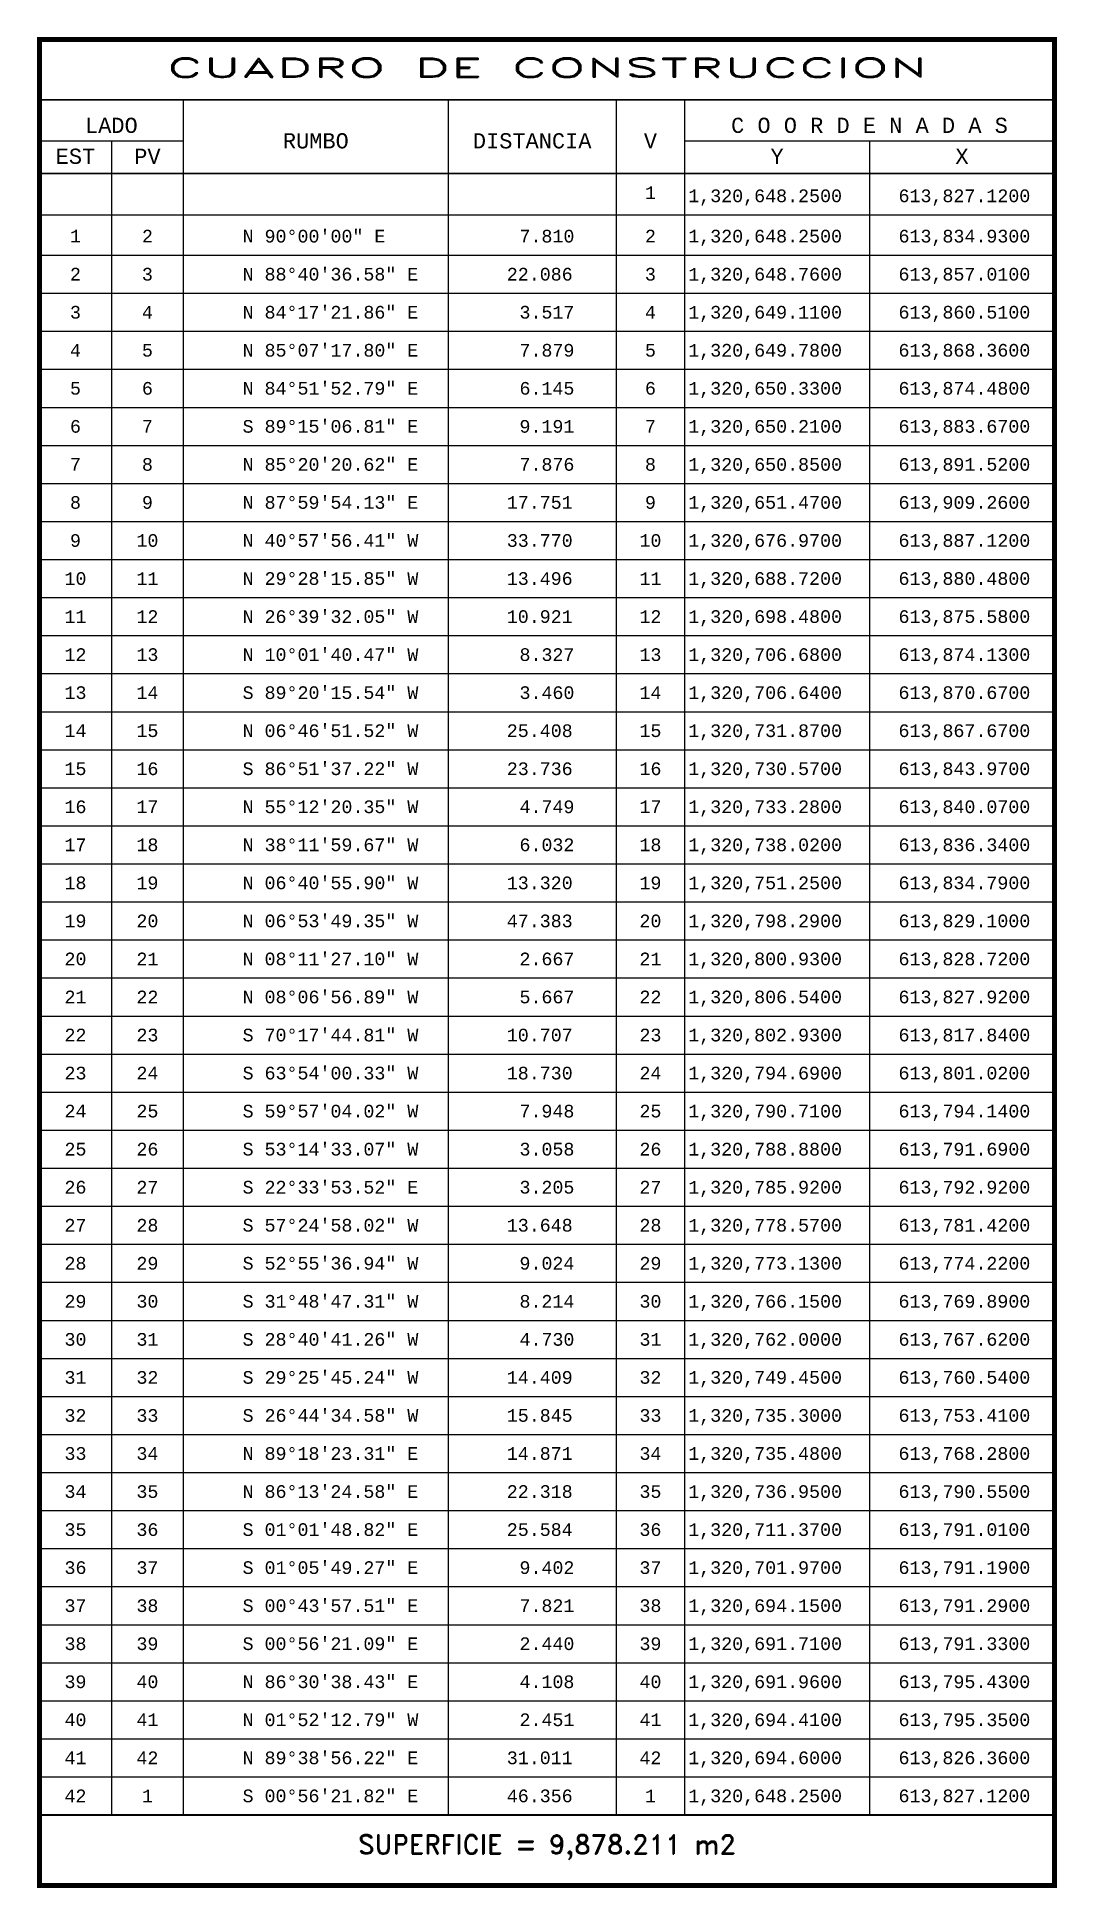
# Model space of a CAD drawing. Header units: millimetres. Extents: x 613752 to 614181, y 1320646 to 1320810.
# Drawn here: x 613962.5 to 614042.9, y 1320646.2 to 1320792.2 of the extents above; entities that cross this region are included whole.
import ezdxf
from ezdxf.enums import TextEntityAlignment as Align

# ---------------------------------------------------------------- set-up
doc = ezdxf.new("R2010")
doc.units = ezdxf.units.MM
for name, color, linetype in [('CVL_CUADCON', 1, 'Continuous'), ('CVL_CUADCON_LIN', 8, 'Continuous'), ('CVL_CUADCON_TIT', 1, 'Continuous'), ('CVL_CUADCON_TX', 2, 'Continuous')]:
    doc.layers.add(name, color=color, linetype=linetype)
doc.styles.add('HUECA1', font='hueca1.shx')
doc.styles.add('MONOTXT4', font='monotxt4.shx')

msp = doc.modelspace()

# ---------------------------------------------------------------- texts
at = {"layer": 'CVL_CUADCON_TIT', "color": 1, "style": 'HUECA1', "width": 1.758658}
msp.add_text('CUADRO DE CONSTRUCCION', height=1.5, dxfattribs=at).set_placement((613972.7, 1320789.02), (614032.68, 1320789.02), align=Align.FIT)
at = {"layer": 'CVL_CUADCON_TIT', "color": 1, "style": 'MONOTXT4'}
for s, p in [('LADO', (613968.36, 1320784.63)), ('C O O R D E N A D A S', (614028.1, 1320784.63)), ('EST', (613965.53, 1320782.19)), ('PV', (613971.2, 1320782.19)), ('Y', (614020.82, 1320782.19)), ('X', (614035.39, 1320782.19))]:
    msp.add_text(s, height=1.2, dxfattribs=at).set_placement(p, align=Align.CENTER)
at = {"layer": 'CVL_CUADCON_TIT', "color": 1}
for s, height, style, p in [('RUMBO', 1.2, 'MONOTXT4', (613984.47, 1320784.01)), ('DISTANCIA', 1.2, 'MONOTXT4', (614001.52, 1320784.01)), ('V', 1.2, 'MONOTXT4', (614010.84, 1320784.01)), ('SUPERFICIE = 9,878.211 m2', 1.5, 'HUECA1', (614002.69, 1320649.43))]:
    msp.add_text(s, height=height, dxfattribs=dict(at, style=style)).set_placement(p, align=Align.MIDDLE)
at = {"layer": 'CVL_CUADCON_TX', "color": 2, "style": 'MONOTXT4'}
for s, p in [('1', (614010.84, 1320779.42)), ('1', (613965.53, 1320775.99)), ('2', (613971.2, 1320775.99)), ('2', (614010.84, 1320775.99)), ('2', (613965.53, 1320772.99)), ('3', (613971.2, 1320772.99)), ('3', (614010.84, 1320772.99)), ('3', (613965.53, 1320769.99)), ('4', (613971.2, 1320769.99)), ('4', (614010.84, 1320769.99)), ('4', (613965.53, 1320766.99)), ('5', (613971.2, 1320766.99)), ('5', (614010.84, 1320766.99)), ('5', (613965.53, 1320763.99)), ('6', (613971.2, 1320763.99)), ('6', (614010.84, 1320763.99)), ('6', (613965.53, 1320760.99)), ('7', (613971.2, 1320760.99)), ('7', (614010.84, 1320760.99)), ('7', (613965.53, 1320757.99)), ('8', (613971.2, 1320757.99)), ('8', (614010.84, 1320757.99)), ('8', (613965.53, 1320754.99)), ('9', (613971.2, 1320754.99)), ('9', (614010.84, 1320754.99)), ('9', (613965.53, 1320751.99)), ('10', (613971.2, 1320751.99)), ('10', (614010.84, 1320751.99)), ('10', (613965.53, 1320748.99)), ('11', (613971.2, 1320748.99)), ('11', (614010.84, 1320748.99)), ('11', (613965.53, 1320745.99)), ('12', (613971.2, 1320745.99)), ('12', (614010.84, 1320745.99)), ('12', (613965.53, 1320742.99)), ('13', (613971.2, 1320742.99)), ('13', (614010.84, 1320742.99)), ('13', (613965.53, 1320739.99)), ('14', (613971.2, 1320739.99)), ('14', (614010.84, 1320739.99)), ('14', (613965.53, 1320736.99)), ('15', (613971.2, 1320736.99)), ('15', (614010.84, 1320736.99)), ('15', (613965.53, 1320733.99)), ('16', (613971.2, 1320733.99)), ('16', (614010.84, 1320733.99)), ('16', (613965.53, 1320730.99)), ('17', (613971.2, 1320730.99)), ('17', (614010.84, 1320730.99)), ('17', (613965.53, 1320727.99)), ('18', (613971.2, 1320727.99)), ('18', (614010.84, 1320727.99)), ('18', (613965.53, 1320724.99)), ('19', (613971.2, 1320724.99)), ('19', (614010.84, 1320724.99)), ('19', (613965.53, 1320721.99)), ('20', (613971.2, 1320721.99)), ('20', (614010.84, 1320721.99)), ('20', (613965.53, 1320718.99)), ('21', (613971.2, 1320718.99)), ('21', (614010.84, 1320718.99)), ('21', (613965.53, 1320715.99)), ('22', (613971.2, 1320715.99)), ('22', (614010.84, 1320715.99)), ('22', (613965.53, 1320712.99)), ('23', (613971.2, 1320712.99)), ('23', (614010.84, 1320712.99)), ('23', (613965.53, 1320709.99)), ('24', (613971.2, 1320709.99)), ('24', (614010.84, 1320709.99)), ('24', (613965.53, 1320706.99)), ('25', (613971.2, 1320706.99)), ('25', (614010.84, 1320706.99)), ('25', (613965.53, 1320703.99)), ('26', (613971.2, 1320703.99)), ('26', (614010.84, 1320703.99)), ('26', (613965.53, 1320700.99)), ('27', (613971.2, 1320700.99)), ('27', (614010.84, 1320700.99)), ('27', (613965.53, 1320697.99)), ('28', (613971.2, 1320697.99)), ('28', (614010.84, 1320697.99)), ('28', (613965.53, 1320694.99)), ('29', (613971.2, 1320694.99)), ('29', (614010.84, 1320694.99)), ('29', (613965.53, 1320691.99)), ('30', (613971.2, 1320691.99)), ('30', (614010.84, 1320691.99)), ('30', (613965.53, 1320688.99)), ('31', (613971.2, 1320688.99)), ('31', (614010.84, 1320688.99)), ('31', (613965.53, 1320685.99)), ('32', (613971.2, 1320685.99)), ('32', (614010.84, 1320685.99)), ('32', (613965.53, 1320682.99)), ('33', (613971.2, 1320682.99)), ('33', (614010.84, 1320682.99)), ('33', (613965.53, 1320679.99)), ('34', (613971.2, 1320679.99)), ('34', (614010.84, 1320679.99)), ('34', (613965.53, 1320676.99)), ('35', (613971.2, 1320676.99)), ('35', (614010.84, 1320676.99)), ('35', (613965.53, 1320673.99)), ('36', (613971.2, 1320673.99)), ('36', (614010.84, 1320673.99)), ('36', (613965.53, 1320670.99)), ('37', (613971.2, 1320670.99)), ('37', (614010.84, 1320670.99)), ('37', (613965.53, 1320667.99)), ('38', (613971.2, 1320667.99)), ('38', (614010.84, 1320667.99)), ('38', (613965.53, 1320664.99)), ('39', (613971.2, 1320664.99)), ('39', (614010.84, 1320664.99)), ('39', (613965.53, 1320661.99)), ('40', (613971.2, 1320661.99)), ('40', (614010.84, 1320661.99)), ('40', (613965.53, 1320658.99)), ('41', (613971.2, 1320658.99)), ('41', (614010.84, 1320658.99)), ('41', (613965.53, 1320655.99)), ('42', (613971.2, 1320655.99)), ('42', (614010.84, 1320655.99)), ('42', (613965.53, 1320652.99)), ('1', (613971.2, 1320652.99)), ('1', (614010.84, 1320652.99))]:
    msp.add_text(s, height=1, dxfattribs=at).set_placement(p, align=Align.CENTER)
for s, p in [('1,320,648.2500', (614013.82, 1320779.17)), ('613,827.1200', (614030.39, 1320779.17)), ('N 90%%d00\'00" E', (613978.7, 1320775.99)), ('7.810', (614000.52, 1320775.99)), ('1,320,648.2500', (614013.82, 1320775.99)), ('613,834.9300', (614030.39, 1320775.99)), ('N 88%%d40\'36.58" E', (613978.7, 1320772.99)), ('22.086', (613999.52, 1320772.99)), ('1,320,648.7600', (614013.82, 1320772.99)), ('613,857.0100', (614030.39, 1320772.99)), ('N 84%%d17\'21.86" E', (613978.7, 1320769.99)), ('3.517', (614000.52, 1320769.99)), ('1,320,649.1100', (614013.82, 1320769.99)), ('613,860.5100', (614030.39, 1320769.99)), ('N 85%%d07\'17.80" E', (613978.7, 1320766.99)), ('7.879', (614000.52, 1320766.99)), ('1,320,649.7800', (614013.82, 1320766.99)), ('613,868.3600', (614030.39, 1320766.99)), ('N 84%%d51\'52.79" E', (613978.7, 1320763.99)), ('6.145', (614000.52, 1320763.99)), ('1,320,650.3300', (614013.82, 1320763.99)), ('613,874.4800', (614030.39, 1320763.99)), ('S 89%%d15\'06.81" E', (613978.7, 1320760.99)), ('9.191', (614000.52, 1320760.99)), ('1,320,650.2100', (614013.82, 1320760.99)), ('613,883.6700', (614030.39, 1320760.99)), ('N 85%%d20\'20.62" E', (613978.7, 1320757.99)), ('7.876', (614000.52, 1320757.99)), ('1,320,650.8500', (614013.82, 1320757.99)), ('613,891.5200', (614030.39, 1320757.99)), ('N 87%%d59\'54.13" E', (613978.7, 1320754.99)), ('17.751', (613999.52, 1320754.99)), ('1,320,651.4700', (614013.82, 1320754.99)), ('613,909.2600', (614030.39, 1320754.99)), ('N 40%%d57\'56.41" W', (613978.7, 1320751.99)), ('33.770', (613999.52, 1320751.99)), ('1,320,676.9700', (614013.82, 1320751.99)), ('613,887.1200', (614030.39, 1320751.99)), ('N 29%%d28\'15.85" W', (613978.7, 1320748.99)), ('13.496', (613999.52, 1320748.99)), ('1,320,688.7200', (614013.82, 1320748.99)), ('613,880.4800', (614030.39, 1320748.99)), ('N 26%%d39\'32.05" W', (613978.7, 1320745.99)), ('10.921', (613999.52, 1320745.99)), ('1,320,698.4800', (614013.82, 1320745.99)), ('613,875.5800', (614030.39, 1320745.99)), ('N 10%%d01\'40.47" W', (613978.7, 1320742.99)), ('8.327', (614000.52, 1320742.99)), ('1,320,706.6800', (614013.82, 1320742.99)), ('613,874.1300', (614030.39, 1320742.99)), ('S 89%%d20\'15.54" W', (613978.7, 1320739.99)), ('3.460', (614000.52, 1320739.99)), ('1,320,706.6400', (614013.82, 1320739.99)), ('613,870.6700', (614030.39, 1320739.99)), ('N 06%%d46\'51.52" W', (613978.7, 1320736.99)), ('25.408', (613999.52, 1320736.99)), ('1,320,731.8700', (614013.82, 1320736.99)), ('613,867.6700', (614030.39, 1320736.99)), ('S 86%%d51\'37.22" W', (613978.7, 1320733.99)), ('23.736', (613999.52, 1320733.99)), ('1,320,730.5700', (614013.82, 1320733.99)), ('613,843.9700', (614030.39, 1320733.99)), ('N 55%%d12\'20.35" W', (613978.7, 1320730.99)), ('4.749', (614000.52, 1320730.99)), ('1,320,733.2800', (614013.82, 1320730.99)), ('613,840.0700', (614030.39, 1320730.99)), ('N 38%%d11\'59.67" W', (613978.7, 1320727.99)), ('6.032', (614000.52, 1320727.99)), ('1,320,738.0200', (614013.82, 1320727.99)), ('613,836.3400', (614030.39, 1320727.99)), ('N 06%%d40\'55.90" W', (613978.7, 1320724.99)), ('13.320', (613999.52, 1320724.99)), ('1,320,751.2500', (614013.82, 1320724.99)), ('613,834.7900', (614030.39, 1320724.99)), ('N 06%%d53\'49.35" W', (613978.7, 1320721.99)), ('47.383', (613999.52, 1320721.99)), ('1,320,798.2900', (614013.82, 1320721.99)), ('613,829.1000', (614030.39, 1320721.99)), ('N 08%%d11\'27.10" W', (613978.7, 1320718.99)), ('2.667', (614000.52, 1320718.99)), ('1,320,800.9300', (614013.82, 1320718.99)), ('613,828.7200', (614030.39, 1320718.99)), ('N 08%%d06\'56.89" W', (613978.7, 1320715.99)), ('5.667', (614000.52, 1320715.99)), ('1,320,806.5400', (614013.82, 1320715.99)), ('613,827.9200', (614030.39, 1320715.99)), ('S 70%%d17\'44.81" W', (613978.7, 1320712.99)), ('10.707', (613999.52, 1320712.99)), ('1,320,802.9300', (614013.82, 1320712.99)), ('613,817.8400', (614030.39, 1320712.99)), ('S 63%%d54\'00.33" W', (613978.7, 1320709.99)), ('18.730', (613999.52, 1320709.99)), ('1,320,794.6900', (614013.82, 1320709.99)), ('613,801.0200', (614030.39, 1320709.99)), ('S 59%%d57\'04.02" W', (613978.7, 1320706.99)), ('7.948', (614000.52, 1320706.99)), ('1,320,790.7100', (614013.82, 1320706.99)), ('613,794.1400', (614030.39, 1320706.99)), ('S 53%%d14\'33.07" W', (613978.7, 1320703.99)), ('3.058', (614000.52, 1320703.99)), ('1,320,788.8800', (614013.82, 1320703.99)), ('613,791.6900', (614030.39, 1320703.99)), ('S 22%%d33\'53.52" E', (613978.7, 1320700.99)), ('3.205', (614000.52, 1320700.99)), ('1,320,785.9200', (614013.82, 1320700.99)), ('613,792.9200', (614030.39, 1320700.99)), ('S 57%%d24\'58.02" W', (613978.7, 1320697.99)), ('13.648', (613999.52, 1320697.99)), ('1,320,778.5700', (614013.82, 1320697.99)), ('613,781.4200', (614030.39, 1320697.99)), ('S 52%%d55\'36.94" W', (613978.7, 1320694.99)), ('9.024', (614000.52, 1320694.99)), ('1,320,773.1300', (614013.82, 1320694.99)), ('613,774.2200', (614030.39, 1320694.99)), ('S 31%%d48\'47.31" W', (613978.7, 1320691.99)), ('8.214', (614000.52, 1320691.99)), ('1,320,766.1500', (614013.82, 1320691.99)), ('613,769.8900', (614030.39, 1320691.99)), ('S 28%%d40\'41.26" W', (613978.7, 1320688.99)), ('4.730', (614000.52, 1320688.99)), ('1,320,762.0000', (614013.82, 1320688.99)), ('613,767.6200', (614030.39, 1320688.99)), ('S 29%%d25\'45.24" W', (613978.7, 1320685.99)), ('14.409', (613999.52, 1320685.99)), ('1,320,749.4500', (614013.82, 1320685.99)), ('613,760.5400', (614030.39, 1320685.99)), ('S 26%%d44\'34.58" W', (613978.7, 1320682.99)), ('15.845', (613999.52, 1320682.99)), ('1,320,735.3000', (614013.82, 1320682.99)), ('613,753.4100', (614030.39, 1320682.99)), ('N 89%%d18\'23.31" E', (613978.7, 1320679.99)), ('14.871', (613999.52, 1320679.99)), ('1,320,735.4800', (614013.82, 1320679.99)), ('613,768.2800', (614030.39, 1320679.99)), ('N 86%%d13\'24.58" E', (613978.7, 1320676.99)), ('22.318', (613999.52, 1320676.99)), ('1,320,736.9500', (614013.82, 1320676.99)), ('613,790.5500', (614030.39, 1320676.99)), ('S 01%%d01\'48.82" E', (613978.7, 1320673.99)), ('25.584', (613999.52, 1320673.99)), ('1,320,711.3700', (614013.82, 1320673.99)), ('613,791.0100', (614030.39, 1320673.99)), ('S 01%%d05\'49.27" E', (613978.7, 1320670.99)), ('9.402', (614000.52, 1320670.99)), ('1,320,701.9700', (614013.82, 1320670.99)), ('613,791.1900', (614030.39, 1320670.99)), ('S 00%%d43\'57.51" E', (613978.7, 1320667.99)), ('7.821', (614000.52, 1320667.99)), ('1,320,694.1500', (614013.82, 1320667.99)), ('613,791.2900', (614030.39, 1320667.99)), ('S 00%%d56\'21.09" E', (613978.7, 1320664.99)), ('2.440', (614000.52, 1320664.99)), ('1,320,691.7100', (614013.82, 1320664.99)), ('613,791.3300', (614030.39, 1320664.99)), ('N 86%%d30\'38.43" E', (613978.7, 1320661.99)), ('4.108', (614000.52, 1320661.99)), ('1,320,691.9600', (614013.82, 1320661.99)), ('613,795.4300', (614030.39, 1320661.99)), ('N 01%%d52\'12.79" W', (613978.7, 1320658.99)), ('2.451', (614000.52, 1320658.99)), ('1,320,694.4100', (614013.82, 1320658.99)), ('613,795.3500', (614030.39, 1320658.99)), ('N 89%%d38\'56.22" E', (613978.7, 1320655.99)), ('31.011', (613999.52, 1320655.99)), ('1,320,694.6000', (614013.82, 1320655.99)), ('613,826.3600', (614030.39, 1320655.99)), ('S 00%%d56\'21.82" E', (613978.7, 1320652.99)), ('46.356', (613999.52, 1320652.99)), ('1,320,648.2500', (614013.82, 1320652.99)), ('613,827.1200', (614030.39, 1320652.99))]:
    msp.add_text(s, height=1, dxfattribs=at).set_placement(p)

# ---------------------------------------------------------------- linework, layer by layer
at = {"layer": 'CVL_CUADCON', "color": 1, "linetype": 'Continuous', "const_width": 0.4, "flags": 128}
msp.add_lwpolyline([(613962.7, 1320791.99), (614042.68, 1320791.99), (614042.68, 1320646.43), (613962.7, 1320646.43)], close=True, dxfattribs=at)
at = {"layer": 'CVL_CUADCON', "color": 1, "linetype": 'Continuous', "const_width": 0.15, "flags": 128}
for points in [[(613962.7, 1320787.24), (614042.68, 1320787.24)], [(613962.7, 1320781.43), (614042.68, 1320781.43)], [(613962.7, 1320651.99), (614042.68, 1320651.99)]]:
    msp.add_lwpolyline(points, dxfattribs=at)
at = {"layer": 'CVL_CUADCON_LIN', "color": 8, "linetype": 'Continuous'}
for p, q in [((613974.03, 1320787.24), (613974.03, 1320651.99)), ((613994.9, 1320787.24), (613994.9, 1320651.99)), ((614008.15, 1320787.24), (614008.15, 1320651.99)), ((614013.53, 1320787.24), (614013.53, 1320651.99)), ((613962.7, 1320784.02), (613974.03, 1320784.02)), ((613968.36, 1320784.02), (613968.36, 1320651.99)), ((614013.53, 1320784.02), (614042.68, 1320784.02)), ((614028.1, 1320784.02), (614028.1, 1320651.99)), ((613962.7, 1320778.17), (614042.68, 1320778.17)), ((613962.7, 1320774.99), (614042.68, 1320774.99)), ((613962.7, 1320771.99), (614042.68, 1320771.99)), ((613962.7, 1320768.99), (614042.68, 1320768.99)), ((613962.7, 1320765.99), (614042.68, 1320765.99)), ((613962.7, 1320762.99), (614042.68, 1320762.99)), ((613962.7, 1320759.99), (614042.68, 1320759.99)), ((613962.7, 1320756.99), (614042.68, 1320756.99)), ((613962.7, 1320753.99), (614042.68, 1320753.99)), ((613962.7, 1320750.99), (614042.68, 1320750.99)), ((613962.7, 1320747.99), (614042.68, 1320747.99)), ((613962.7, 1320744.99), (614042.68, 1320744.99)), ((613962.7, 1320741.99), (614042.68, 1320741.99)), ((613962.7, 1320738.99), (614042.68, 1320738.99)), ((613962.7, 1320735.99), (614042.68, 1320735.99)), ((613962.7, 1320732.99), (614042.68, 1320732.99)), ((613962.7, 1320729.99), (614042.68, 1320729.99)), ((613962.7, 1320726.99), (614042.68, 1320726.99)), ((613962.7, 1320723.99), (614042.68, 1320723.99)), ((613962.7, 1320720.99), (614042.68, 1320720.99)), ((613962.7, 1320717.99), (614042.68, 1320717.99)), ((613962.7, 1320714.99), (614042.68, 1320714.99)), ((613962.7, 1320711.99), (614042.68, 1320711.99)), ((613962.7, 1320708.99), (614042.68, 1320708.99)), ((613962.7, 1320705.99), (614042.68, 1320705.99)), ((613962.7, 1320702.99), (614042.68, 1320702.99)), ((613962.7, 1320699.99), (614042.68, 1320699.99)), ((613962.7, 1320696.99), (614042.68, 1320696.99)), ((613962.7, 1320693.99), (614042.68, 1320693.99)), ((613962.7, 1320690.99), (614042.68, 1320690.99)), ((613962.7, 1320687.99), (614042.68, 1320687.99)), ((613962.7, 1320684.99), (614042.68, 1320684.99)), ((613962.7, 1320681.99), (614042.68, 1320681.99)), ((613962.7, 1320678.99), (614042.68, 1320678.99)), ((613962.7, 1320675.99), (614042.68, 1320675.99)), ((613962.7, 1320672.99), (614042.68, 1320672.99)), ((613962.7, 1320669.99), (614042.68, 1320669.99)), ((613962.7, 1320666.99), (614042.68, 1320666.99)), ((613962.7, 1320663.99), (614042.68, 1320663.99)), ((613962.7, 1320660.99), (614042.68, 1320660.99)), ((613962.7, 1320657.99), (614042.68, 1320657.99)), ((613962.7, 1320654.99), (614042.68, 1320654.99)), ((613962.7, 1320651.99), (614042.68, 1320651.99))]:
    msp.add_line(p, q, dxfattribs=at)

msp.set_redraw_order([(e.dxf.handle, doc.entitydb.next_handle()) for e in msp.query("TEXT MTEXT ATTDEF DIMENSION ARC_DIMENSION")])  # texts and dimensions are drawn at this point

doc.saveas('drawing.dxf')
